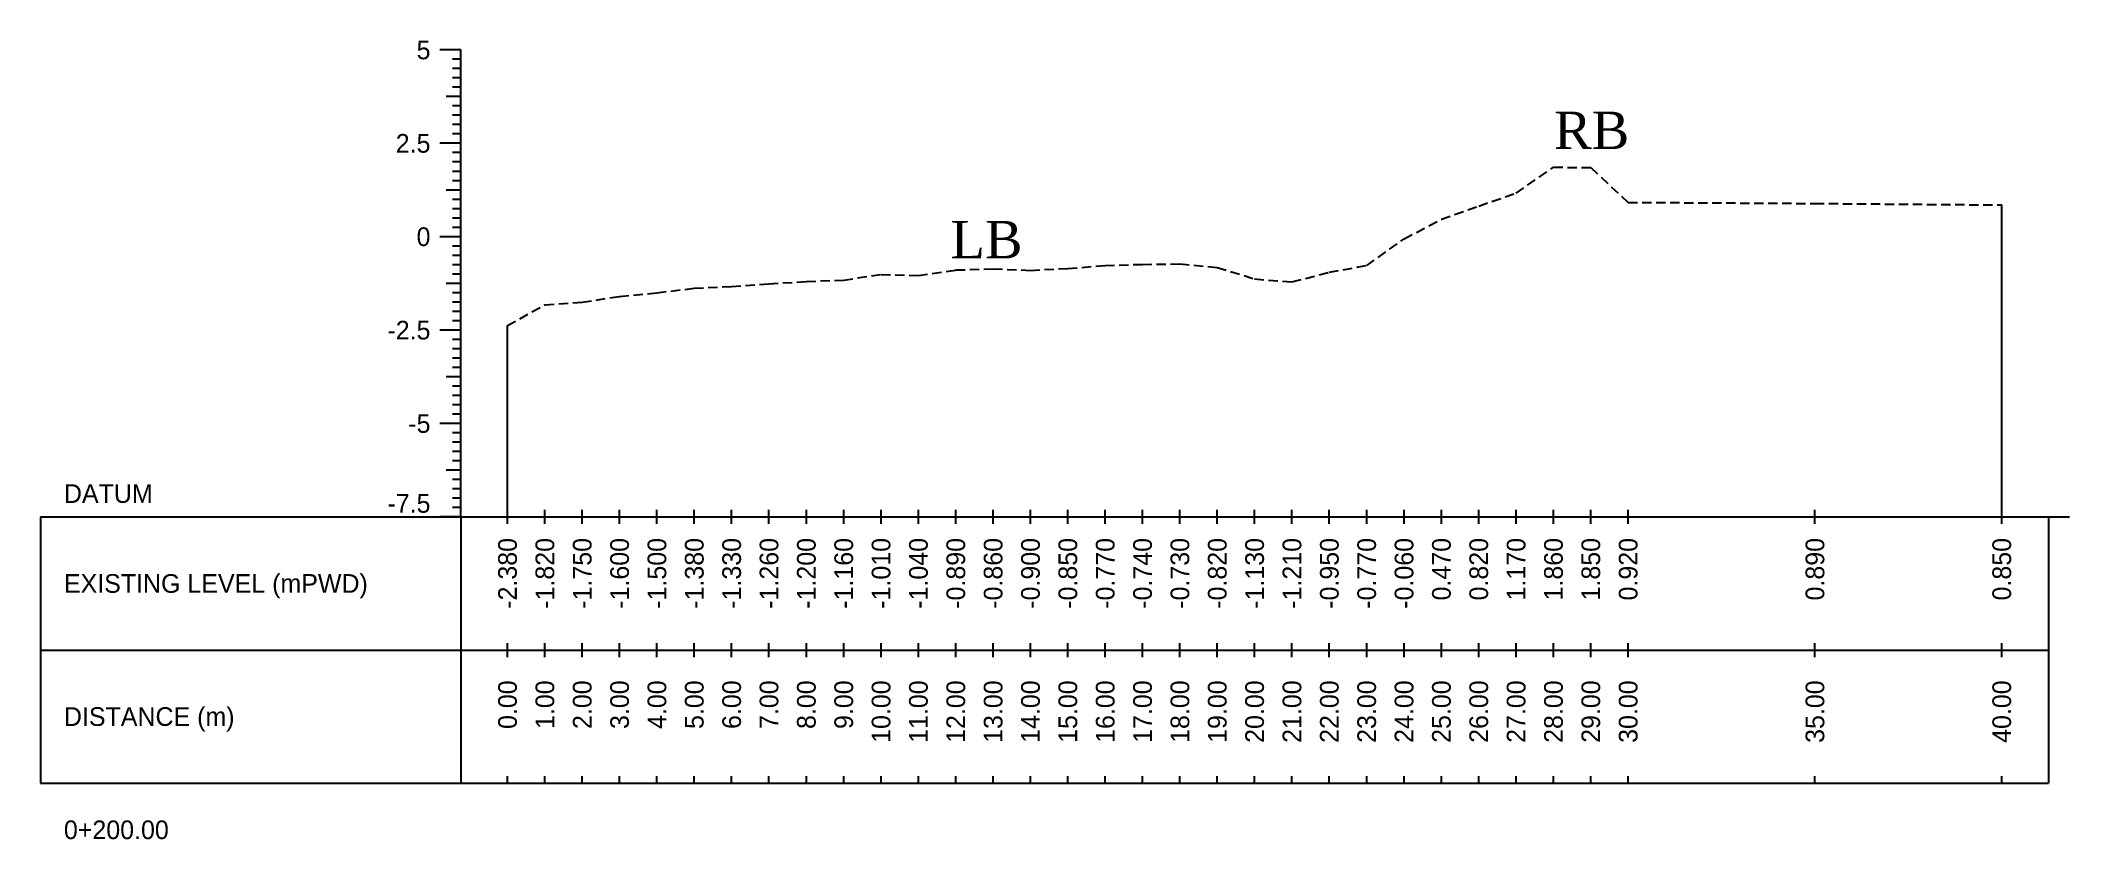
# Model space of a CAD drawing. Header units: inches. Extents: x 2527 to 3799, y -2520 to -1051.
# Drawn here: x 2834.5 to 2888.8, y -1367.1 to -1345.7 of the extents above; entities that cross this region are included whole.
import ezdxf
from ezdxf.enums import TextEntityAlignment as Align

# ---------------------------------------------------------------- set-up
doc = ezdxf.new("R2010")
doc.units = ezdxf.units.IN
doc.header["$MEASUREMENT"] = 0
doc.linetypes.add('HIDDEN', pattern=[0.375, 0.25, -0.125])
doc.layers.add('CS_Drawing', color=7, linetype='Continuous')
doc.layers.add('GL', color=3, linetype='HIDDEN')
doc.styles.add('romans', font='romans.shx')

msp = doc.modelspace()

# ---------------------------------------------------------------- texts
at = {"char_height": 1, "width": 87.77218, "attachment_point": 1, "style": 'romans'}
for s, insert in [('{\\fTimes New Roman|b0|i0|c0|p18;RB}', (2875.007, -1347.637)), ('{\\fTimes New Roman|b0|i0|c0|p18;LB}', (2858.85, -1350.562))]:
    msp.add_mtext(s, dxfattribs=dict(at, insert=insert))
at = {"layer": 'CS_Drawing'}
for s, p in [('5', (2844.929, -1345.985)), ('2.5', (2844.929, -1348.485)), ('0', (2844.929, -1350.985)), ('-2.5', (2844.929, -1353.485)), ('-5', (2844.929, -1355.985))]:
    msp.add_text(s, height=0.5, dxfattribs=at).set_placement(p, align=Align.MIDDLE_RIGHT)
for s, p in [('DATUM', (2835.116, -1357.86)), ('EXISTING LEVEL (mPWD)', (2835.116, -1360.266)), ('DISTANCE (m)', (2835.116, -1363.829)), ('0+200.00', (2835.116, -1366.86))]:
    msp.add_text(s, height=0.5, dxfattribs=at).set_placement(p, align=Align.MIDDLE_LEFT)
msp.add_text('-7.5', height=0.5, dxfattribs=at).set_placement((2844.929, -1358.373), align=Align.RIGHT)
for s, p in [('-2.380', (2846.991, -1359.048)), ('-1.820', (2847.991, -1359.048)), ('-1.750', (2848.991, -1359.048)), ('-1.600', (2849.991, -1359.048)), ('-1.500', (2850.991, -1359.048)), ('-1.380', (2851.991, -1359.048)), ('-1.330', (2852.991, -1359.048)), ('-1.260', (2853.991, -1359.048)), ('-1.200', (2854.991, -1359.048)), ('-1.160', (2855.991, -1359.048)), ('-1.010', (2856.991, -1359.048)), ('-1.040', (2857.991, -1359.048)), ('-0.890', (2858.991, -1359.048)), ('-0.860', (2859.991, -1359.048)), ('-0.900', (2860.991, -1359.048)), ('-0.850', (2861.991, -1359.048)), ('-0.770', (2862.991, -1359.048)), ('-0.740', (2863.991, -1359.048)), ('-0.730', (2864.991, -1359.048)), ('-0.820', (2865.991, -1359.048)), ('-1.130', (2866.991, -1359.048)), ('-1.210', (2867.991, -1359.048)), ('-0.950', (2868.991, -1359.048)), ('-0.770', (2869.991, -1359.048)), ('-0.060', (2870.991, -1359.048)), ('0.470', (2871.991, -1359.048)), ('0.820', (2872.991, -1359.048)), ('1.170', (2873.991, -1359.048)), ('1.860', (2874.991, -1359.048)), ('1.850', (2875.991, -1359.048)), ('0.920', (2876.991, -1359.048)), ('0.890', (2881.991, -1359.048)), ('0.850', (2886.991, -1359.048)), ('0.00', (2846.991, -1362.86)), ('1.00', (2847.991, -1362.86)), ('2.00', (2848.991, -1362.86)), ('3.00', (2849.991, -1362.86)), ('4.00', (2850.991, -1362.86)), ('5.00', (2851.991, -1362.86)), ('6.00', (2852.991, -1362.86)), ('7.00', (2853.991, -1362.86)), ('8.00', (2854.991, -1362.86)), ('9.00', (2855.991, -1362.86)), ('10.00', (2856.991, -1362.86)), ('11.00', (2857.991, -1362.86)), ('12.00', (2858.991, -1362.86)), ('13.00', (2859.991, -1362.86)), ('14.00', (2860.991, -1362.86)), ('15.00', (2861.991, -1362.86)), ('16.00', (2862.991, -1362.86)), ('17.00', (2863.991, -1362.86)), ('18.00', (2864.991, -1362.86)), ('19.00', (2865.991, -1362.86)), ('20.00', (2866.991, -1362.86)), ('21.00', (2867.991, -1362.86)), ('22.00', (2868.991, -1362.86)), ('23.00', (2869.991, -1362.86)), ('24.00', (2870.991, -1362.86)), ('25.00', (2871.991, -1362.86)), ('26.00', (2872.991, -1362.86)), ('27.00', (2873.991, -1362.86)), ('28.00', (2874.991, -1362.86)), ('29.00', (2875.991, -1362.86)), ('30.00', (2876.991, -1362.86)), ('35.00', (2881.991, -1362.86)), ('40.00', (2886.991, -1362.86))]:
    msp.add_text(s, height=0.5, rotation=90, dxfattribs=at).set_placement(p, align=Align.MIDDLE_RIGHT)

# ---------------------------------------------------------------- linework, layer by layer
at = {"layer": 'CS_Drawing'}
for p, q in [((2845.741, -1345.985), (2845.179, -1345.985)), ((2845.741, -1345.985), (2845.347, -1345.985)), ((2845.741, -1345.985), (2845.516, -1345.985)), ((2845.741, -1346.235), (2845.516, -1346.235)), ((2845.741, -1358.485), (2845.741, -1345.985)), ((2845.741, -1346.485), (2845.516, -1346.485)), ((2845.741, -1346.735), (2845.516, -1346.735)), ((2845.741, -1347.235), (2845.347, -1347.235)), ((2845.741, -1346.985), (2845.516, -1346.985)), ((2845.741, -1347.235), (2845.516, -1347.235)), ((2845.741, -1347.485), (2845.516, -1347.485)), ((2845.741, -1347.735), (2845.516, -1347.735)), ((2845.741, -1347.985), (2845.516, -1347.985)), ((2845.741, -1348.485), (2845.179, -1348.485)), ((2845.741, -1348.485), (2845.347, -1348.485)), ((2845.741, -1348.235), (2845.516, -1348.235)), ((2845.741, -1348.485), (2845.516, -1348.485)), ((2845.741, -1348.735), (2845.516, -1348.735)), ((2845.741, -1348.985), (2845.516, -1348.985)), ((2845.741, -1349.235), (2845.516, -1349.235)), ((2845.741, -1349.485), (2845.516, -1349.485)), ((2845.741, -1349.735), (2845.347, -1349.735)), ((2845.741, -1349.735), (2845.516, -1349.735)), ((2845.741, -1349.985), (2845.516, -1349.985)), ((2886.991, -1358.485), (2886.991, -1350.135)), ((2845.741, -1350.235), (2845.516, -1350.235)), ((2845.741, -1350.485), (2845.516, -1350.485)), ((2845.741, -1350.735), (2845.516, -1350.735)), ((2845.741, -1350.985), (2845.179, -1350.985)), ((2845.741, -1350.985), (2845.347, -1350.985)), ((2845.741, -1350.985), (2845.516, -1350.985)), ((2845.741, -1351.235), (2845.516, -1351.235)), ((2845.741, -1351.485), (2845.516, -1351.485)), ((2845.741, -1351.735), (2845.516, -1351.735)), ((2845.741, -1352.235), (2845.347, -1352.235)), ((2845.741, -1351.985), (2845.516, -1351.985)), ((2845.741, -1352.235), (2845.516, -1352.235)), ((2845.741, -1352.485), (2845.516, -1352.485)), ((2845.741, -1352.735), (2845.516, -1352.735)), ((2845.741, -1352.985), (2845.516, -1352.985)), ((2845.741, -1353.235), (2845.516, -1353.235)), ((2846.991, -1358.485), (2846.991, -1353.365)), ((2845.741, -1353.485), (2845.179, -1353.485)), ((2845.741, -1353.485), (2845.347, -1353.485)), ((2845.741, -1353.485), (2845.516, -1353.485)), ((2845.741, -1353.735), (2845.516, -1353.735)), ((2845.741, -1353.985), (2845.516, -1353.985)), ((2845.741, -1354.235), (2845.516, -1354.235)), ((2845.741, -1354.485), (2845.516, -1354.485)), ((2845.741, -1354.735), (2845.347, -1354.735)), ((2845.741, -1354.735), (2845.516, -1354.735)), ((2845.741, -1354.985), (2845.516, -1354.985)), ((2845.741, -1355.235), (2845.516, -1355.235)), ((2845.741, -1355.485), (2845.516, -1355.485)), ((2845.741, -1355.985), (2845.179, -1355.985)), ((2845.741, -1355.985), (2845.347, -1355.985)), ((2845.741, -1355.735), (2845.516, -1355.735)), ((2845.741, -1355.985), (2845.516, -1355.985)), ((2845.741, -1356.235), (2845.516, -1356.235)), ((2845.741, -1356.485), (2845.516, -1356.485)), ((2845.741, -1357.235), (2845.347, -1357.235)), ((2845.741, -1356.735), (2845.516, -1356.735)), ((2845.741, -1356.985), (2845.516, -1356.985)), ((2845.741, -1357.235), (2845.516, -1357.235)), ((2845.741, -1357.485), (2845.516, -1357.485)), ((2845.741, -1357.735), (2845.516, -1357.735)), ((2845.741, -1357.985), (2845.516, -1357.985)), ((2845.741, -1358.235), (2845.516, -1358.235)), ((2846.991, -1358.673), (2846.991, -1358.298)), ((2847.991, -1358.673), (2847.991, -1358.298)), ((2848.991, -1358.673), (2848.991, -1358.298)), ((2849.991, -1358.673), (2849.991, -1358.298)), ((2850.991, -1358.673), (2850.991, -1358.298)), ((2851.991, -1358.673), (2851.991, -1358.298)), ((2852.991, -1358.673), (2852.991, -1358.298)), ((2853.991, -1358.673), (2853.991, -1358.298)), ((2854.991, -1358.673), (2854.991, -1358.298)), ((2855.991, -1358.673), (2855.991, -1358.298)), ((2856.991, -1358.673), (2856.991, -1358.298)), ((2857.991, -1358.673), (2857.991, -1358.298)), ((2858.991, -1358.673), (2858.991, -1358.298)), ((2859.991, -1358.673), (2859.991, -1358.298)), ((2860.991, -1358.673), (2860.991, -1358.298)), ((2861.991, -1358.673), (2861.991, -1358.298)), ((2862.991, -1358.673), (2862.991, -1358.298)), ((2863.991, -1358.673), (2863.991, -1358.298)), ((2864.991, -1358.673), (2864.991, -1358.298)), ((2865.991, -1358.673), (2865.991, -1358.298)), ((2866.991, -1358.673), (2866.991, -1358.298)), ((2867.991, -1358.673), (2867.991, -1358.298)), ((2868.991, -1358.673), (2868.991, -1358.298)), ((2869.991, -1358.673), (2869.991, -1358.298)), ((2870.991, -1358.673), (2870.991, -1358.298)), ((2871.991, -1358.673), (2871.991, -1358.298)), ((2872.991, -1358.673), (2872.991, -1358.298)), ((2873.991, -1358.673), (2873.991, -1358.298)), ((2874.991, -1358.673), (2874.991, -1358.298)), ((2875.991, -1358.673), (2875.991, -1358.298)), ((2876.991, -1358.673), (2876.991, -1358.298)), ((2881.991, -1358.673), (2881.991, -1358.298)), ((2886.991, -1358.673), (2886.991, -1358.298)), ((2834.491, -1358.485), (2845.741, -1358.485)), ((2834.491, -1358.485), (2834.491, -1365.61)), ((2845.741, -1358.485), (2845.179, -1358.485)), ((2845.741, -1358.485), (2845.347, -1358.485)), ((2845.741, -1358.485), (2845.516, -1358.485)), ((2845.741, -1358.485), (2888.241, -1358.485)), ((2845.741, -1358.485), (2845.741, -1365.61)), ((2888.241, -1358.485), (2888.804, -1358.485)), ((2888.241, -1358.485), (2888.635, -1358.485)), ((2888.241, -1358.485), (2888.466, -1358.485)), ((2888.241, -1358.485), (2888.241, -1365.61)), ((2834.491, -1362.048), (2845.741, -1362.048)), ((2845.741, -1362.048), (2888.241, -1362.048)), ((2845.741, -1362.048), (2888.241, -1362.048)), ((2846.991, -1362.235), (2846.991, -1361.86)), ((2847.991, -1362.235), (2847.991, -1361.86)), ((2848.991, -1362.235), (2848.991, -1361.86)), ((2849.991, -1362.235), (2849.991, -1361.86)), ((2850.991, -1362.235), (2850.991, -1361.86)), ((2851.991, -1362.235), (2851.991, -1361.86)), ((2852.991, -1362.235), (2852.991, -1361.86)), ((2853.991, -1362.235), (2853.991, -1361.86)), ((2854.991, -1362.235), (2854.991, -1361.86)), ((2855.991, -1362.235), (2855.991, -1361.86)), ((2856.991, -1362.235), (2856.991, -1361.86)), ((2857.991, -1362.235), (2857.991, -1361.86)), ((2858.991, -1362.235), (2858.991, -1361.86)), ((2859.991, -1362.235), (2859.991, -1361.86)), ((2860.991, -1362.235), (2860.991, -1361.86)), ((2861.991, -1362.235), (2861.991, -1361.86)), ((2862.991, -1362.235), (2862.991, -1361.86)), ((2863.991, -1362.235), (2863.991, -1361.86)), ((2864.991, -1362.235), (2864.991, -1361.86)), ((2865.991, -1362.235), (2865.991, -1361.86)), ((2866.991, -1362.235), (2866.991, -1361.86)), ((2867.991, -1362.235), (2867.991, -1361.86)), ((2868.991, -1362.235), (2868.991, -1361.86)), ((2869.991, -1362.235), (2869.991, -1361.86)), ((2870.991, -1362.235), (2870.991, -1361.86)), ((2871.991, -1362.235), (2871.991, -1361.86)), ((2872.991, -1362.235), (2872.991, -1361.86)), ((2873.991, -1362.235), (2873.991, -1361.86)), ((2874.991, -1362.235), (2874.991, -1361.86)), ((2875.991, -1362.235), (2875.991, -1361.86)), ((2876.991, -1362.235), (2876.991, -1361.86)), ((2881.991, -1362.235), (2881.991, -1361.86)), ((2886.991, -1362.235), (2886.991, -1361.86)), ((2834.491, -1365.61), (2845.741, -1365.61)), ((2845.741, -1365.61), (2888.241, -1365.61)), ((2846.991, -1365.61), (2846.991, -1365.423)), ((2847.991, -1365.61), (2847.991, -1365.423)), ((2848.991, -1365.61), (2848.991, -1365.423)), ((2849.991, -1365.61), (2849.991, -1365.423)), ((2850.991, -1365.61), (2850.991, -1365.423)), ((2851.991, -1365.61), (2851.991, -1365.423)), ((2852.991, -1365.61), (2852.991, -1365.423)), ((2853.991, -1365.61), (2853.991, -1365.423)), ((2854.991, -1365.61), (2854.991, -1365.423)), ((2855.991, -1365.61), (2855.991, -1365.423)), ((2856.991, -1365.61), (2856.991, -1365.423)), ((2857.991, -1365.61), (2857.991, -1365.423)), ((2858.991, -1365.61), (2858.991, -1365.423)), ((2859.991, -1365.61), (2859.991, -1365.423)), ((2860.991, -1365.61), (2860.991, -1365.423)), ((2861.991, -1365.61), (2861.991, -1365.423)), ((2862.991, -1365.61), (2862.991, -1365.423)), ((2863.991, -1365.61), (2863.991, -1365.423)), ((2864.991, -1365.61), (2864.991, -1365.423)), ((2865.991, -1365.61), (2865.991, -1365.423)), ((2866.991, -1365.61), (2866.991, -1365.423)), ((2867.991, -1365.61), (2867.991, -1365.423)), ((2868.991, -1365.61), (2868.991, -1365.423)), ((2869.991, -1365.61), (2869.991, -1365.423)), ((2870.991, -1365.61), (2870.991, -1365.423)), ((2871.991, -1365.61), (2871.991, -1365.423)), ((2872.991, -1365.61), (2872.991, -1365.423)), ((2873.991, -1365.61), (2873.991, -1365.423)), ((2874.991, -1365.61), (2874.991, -1365.423)), ((2875.991, -1365.61), (2875.991, -1365.423)), ((2876.991, -1365.61), (2876.991, -1365.423)), ((2881.991, -1365.61), (2881.991, -1365.423)), ((2886.991, -1365.61), (2886.991, -1365.423))]:
    msp.add_line(p, q, dxfattribs=at)
at = {"layer": 'GL'}
msp.add_lwpolyline([(2846.991, -1353.365), (2847.991, -1352.805), (2848.991, -1352.735), (2849.991, -1352.585), (2850.991, -1352.485), (2851.991, -1352.365), (2852.991, -1352.315), (2853.991, -1352.245), (2854.991, -1352.185), (2855.991, -1352.145), (2856.991, -1351.995), (2857.991, -1352.025), (2858.991, -1351.875), (2859.991, -1351.845), (2860.991, -1351.885), (2861.991, -1351.835), (2862.991, -1351.755), (2863.991, -1351.725), (2864.991, -1351.715), (2865.991, -1351.805), (2866.991, -1352.115), (2867.991, -1352.195), (2868.991, -1351.935), (2869.991, -1351.755), (2870.991, -1351.045), (2871.991, -1350.515), (2872.991, -1350.165), (2873.991, -1349.815), (2874.991, -1349.125), (2875.991, -1349.135), (2876.991, -1350.065), (2881.991, -1350.095), (2886.991, -1350.135)], dxfattribs=at)

msp.set_redraw_order([(e.dxf.handle, doc.entitydb.next_handle()) for e in msp.query("TEXT MTEXT ATTDEF DIMENSION ARC_DIMENSION")])  # texts and dimensions are drawn at this point

doc.saveas('drawing.dxf')
